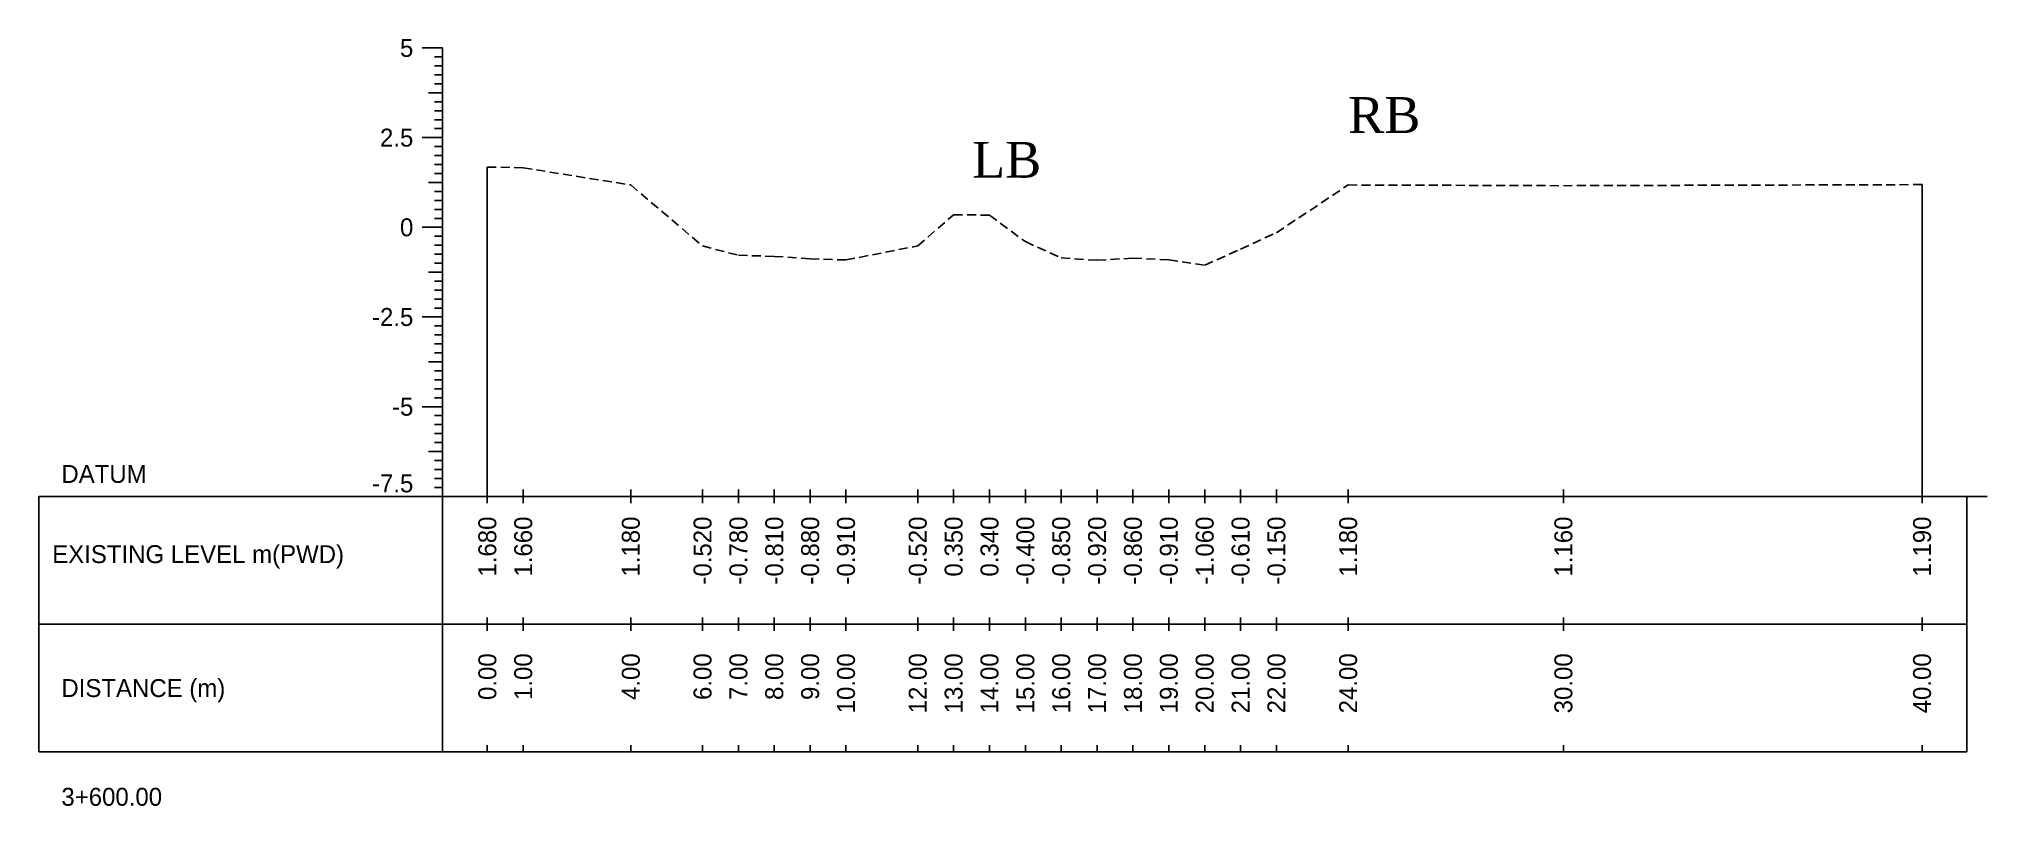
# Model space of a CAD drawing. Header units: inches. Extents: x 6579 to 9220, y -2276 to -1013.
# Drawn here: x 8530.2 to 8584.5, y -1119.5 to -1098.1 of the extents above; entities that cross this region are included whole.
import ezdxf
from ezdxf.enums import TextEntityAlignment as Align

# ---------------------------------------------------------------- set-up
doc = ezdxf.new("R2010")
doc.units = ezdxf.units.IN
doc.header["$MEASUREMENT"] = 0
doc.linetypes.add('HIDDEN', pattern=[0.375, 0.25, -0.125])
doc.layers.add('CS_Drawing', color=7, linetype='Continuous')
doc.layers.add('GL', color=3, linetype='HIDDEN')
doc.styles.add('romans', font='romans.shx')

msp = doc.modelspace()

# ---------------------------------------------------------------- texts
at = {"char_height": 1, "width": 263.40586, "attachment_point": 1, "style": 'romans'}
for s, insert in [('{\\fTimes New Roman|b0|i0|c0|p18;RB}', (8566.7, -1099.764)), ('{\\fTimes New Roman|b0|i0|c0|p18;LB}', (8556.215, -1101.012))]:
    msp.add_mtext(s, dxfattribs=dict(at, insert=insert))
at = {"layer": 'CS_Drawing'}
for s, p in [('5', (8540.637, -1098.394)), ('2.5', (8540.637, -1100.894)), ('0', (8540.637, -1103.394)), ('-2.5', (8540.637, -1105.894)), ('-5', (8540.637, -1108.394))]:
    msp.add_text(s, height=0.5, dxfattribs=at).set_placement(p, align=Align.MIDDLE_RIGHT)
for s, p in [('DATUM', (8530.825, -1110.269)), ('EXISTING LEVEL m(PWD)', (8530.569, -1112.505)), ('DISTANCE (m)', (8530.825, -1116.238)), ('3+600.00', (8530.825, -1119.269))]:
    msp.add_text(s, height=0.5, dxfattribs=at).set_placement(p, align=Align.MIDDLE_LEFT)
msp.add_text('-7.5', height=0.5, dxfattribs=at).set_placement((8540.637, -1110.782), align=Align.RIGHT)
for s, p in [('1.680', (8542.7, -1111.457)), ('1.660', (8543.7, -1111.457)), ('1.180', (8546.7, -1111.457)), ('-0.520', (8548.7, -1111.457)), ('-0.780', (8549.7, -1111.457)), ('-0.810', (8550.7, -1111.457)), ('-0.880', (8551.7, -1111.457)), ('-0.910', (8552.7, -1111.457)), ('-0.520', (8554.7, -1111.457)), ('0.350', (8555.7, -1111.457)), ('0.340', (8556.7, -1111.457)), ('-0.400', (8557.7, -1111.457)), ('-0.850', (8558.7, -1111.457)), ('-0.920', (8559.7, -1111.457)), ('-0.860', (8560.7, -1111.457)), ('-0.910', (8561.7, -1111.457)), ('-1.060', (8562.7, -1111.457)), ('-0.610', (8563.7, -1111.457)), ('-0.150', (8564.7, -1111.457)), ('1.180', (8566.7, -1111.457)), ('1.160', (8572.7, -1111.457)), ('1.190', (8582.7, -1111.457)), ('0.00', (8542.7, -1115.269)), ('1.00', (8543.7, -1115.269)), ('4.00', (8546.7, -1115.269)), ('6.00', (8548.7, -1115.269)), ('7.00', (8549.7, -1115.269)), ('8.00', (8550.7, -1115.269)), ('9.00', (8551.7, -1115.269)), ('10.00', (8552.7, -1115.269)), ('12.00', (8554.7, -1115.269)), ('13.00', (8555.7, -1115.269)), ('14.00', (8556.7, -1115.269)), ('15.00', (8557.7, -1115.269)), ('16.00', (8558.7, -1115.269)), ('17.00', (8559.7, -1115.269)), ('18.00', (8560.7, -1115.269)), ('19.00', (8561.7, -1115.269)), ('20.00', (8562.7, -1115.269)), ('21.00', (8563.7, -1115.269)), ('22.00', (8564.7, -1115.269)), ('24.00', (8566.7, -1115.269)), ('30.00', (8572.7, -1115.269)), ('40.00', (8582.7, -1115.269))]:
    msp.add_text(s, height=0.5, rotation=90, dxfattribs=at).set_placement(p, align=Align.MIDDLE_RIGHT)

# ---------------------------------------------------------------- linework, layer by layer
at = {"layer": 'CS_Drawing'}
for p, q in [((8541.45, -1098.394), (8540.887, -1098.394)), ((8541.45, -1098.394), (8541.056, -1098.394)), ((8541.45, -1098.394), (8541.225, -1098.394)), ((8541.45, -1098.644), (8541.225, -1098.644)), ((8541.45, -1110.894), (8541.45, -1098.394)), ((8541.45, -1098.894), (8541.225, -1098.894)), ((8541.45, -1099.144), (8541.225, -1099.144)), ((8541.45, -1099.644), (8541.056, -1099.644)), ((8541.45, -1099.394), (8541.225, -1099.394)), ((8541.45, -1099.644), (8541.225, -1099.644)), ((8541.45, -1099.894), (8541.225, -1099.894)), ((8541.45, -1100.144), (8541.225, -1100.144)), ((8541.45, -1100.894), (8540.887, -1100.894)), ((8541.45, -1100.894), (8541.056, -1100.894)), ((8541.45, -1100.394), (8541.225, -1100.394)), ((8541.45, -1100.644), (8541.225, -1100.644)), ((8541.45, -1100.894), (8541.225, -1100.894)), ((8541.45, -1101.144), (8541.225, -1101.144)), ((8541.45, -1101.394), (8541.225, -1101.394)), ((8541.45, -1101.644), (8541.225, -1101.644)), ((8541.45, -1101.894), (8541.225, -1101.894)), ((8542.7, -1110.894), (8542.7, -1101.714)), ((8541.45, -1102.144), (8541.056, -1102.144)), ((8541.45, -1102.144), (8541.225, -1102.144)), ((8541.45, -1102.394), (8541.225, -1102.394)), ((8582.7, -1110.894), (8582.7, -1102.204)), ((8541.45, -1102.644), (8541.225, -1102.644)), ((8541.45, -1102.894), (8541.225, -1102.894)), ((8541.45, -1103.394), (8540.887, -1103.394)), ((8541.45, -1103.394), (8541.056, -1103.394)), ((8541.45, -1103.144), (8541.225, -1103.144)), ((8541.45, -1103.394), (8541.225, -1103.394)), ((8541.45, -1103.644), (8541.225, -1103.644)), ((8541.45, -1103.894), (8541.225, -1103.894)), ((8541.45, -1104.144), (8541.225, -1104.144)), ((8541.45, -1104.644), (8541.056, -1104.644)), ((8541.45, -1104.394), (8541.225, -1104.394)), ((8541.45, -1104.644), (8541.225, -1104.644)), ((8541.45, -1104.894), (8541.225, -1104.894)), ((8541.45, -1105.144), (8541.225, -1105.144)), ((8541.45, -1105.394), (8541.225, -1105.394)), ((8541.45, -1105.644), (8541.225, -1105.644)), ((8541.45, -1105.894), (8540.887, -1105.894)), ((8541.45, -1105.894), (8541.056, -1105.894)), ((8541.45, -1105.894), (8541.225, -1105.894)), ((8541.45, -1106.144), (8541.225, -1106.144)), ((8541.45, -1106.394), (8541.225, -1106.394)), ((8541.45, -1106.644), (8541.225, -1106.644)), ((8541.45, -1107.144), (8541.056, -1107.144)), ((8541.45, -1106.894), (8541.225, -1106.894)), ((8541.45, -1107.144), (8541.225, -1107.144)), ((8541.45, -1107.394), (8541.225, -1107.394)), ((8541.45, -1107.644), (8541.225, -1107.644)), ((8541.45, -1107.894), (8541.225, -1107.894)), ((8541.45, -1108.394), (8540.887, -1108.394)), ((8541.45, -1108.394), (8541.056, -1108.394)), ((8541.45, -1108.144), (8541.225, -1108.144)), ((8541.45, -1108.394), (8541.225, -1108.394)), ((8541.45, -1108.644), (8541.225, -1108.644)), ((8541.45, -1108.894), (8541.225, -1108.894)), ((8541.45, -1109.144), (8541.225, -1109.144)), ((8541.45, -1109.394), (8541.225, -1109.394)), ((8541.45, -1109.644), (8541.056, -1109.644)), ((8541.45, -1109.644), (8541.225, -1109.644)), ((8541.45, -1109.894), (8541.225, -1109.894)), ((8541.45, -1110.144), (8541.225, -1110.144)), ((8541.45, -1110.394), (8541.225, -1110.394)), ((8541.45, -1110.644), (8541.225, -1110.644)), ((8530.2, -1110.894), (8541.45, -1110.894)), ((8530.2, -1110.894), (8530.2, -1118.019)), ((8541.45, -1110.894), (8540.887, -1110.894)), ((8541.45, -1110.894), (8541.056, -1110.894)), ((8541.45, -1110.894), (8541.225, -1110.894)), ((8541.45, -1110.894), (8583.95, -1110.894)), ((8541.45, -1110.894), (8541.45, -1118.019)), ((8542.7, -1111.082), (8542.7, -1110.707)), ((8543.7, -1111.082), (8543.7, -1110.707)), ((8546.7, -1111.082), (8546.7, -1110.707)), ((8548.7, -1111.082), (8548.7, -1110.707)), ((8549.7, -1111.082), (8549.7, -1110.707)), ((8550.7, -1111.082), (8550.7, -1110.707)), ((8551.7, -1111.082), (8551.7, -1110.707)), ((8552.7, -1111.082), (8552.7, -1110.707)), ((8554.7, -1111.082), (8554.7, -1110.707)), ((8555.7, -1111.082), (8555.7, -1110.707)), ((8556.7, -1111.082), (8556.7, -1110.707)), ((8557.7, -1111.082), (8557.7, -1110.707)), ((8558.7, -1111.082), (8558.7, -1110.707)), ((8559.7, -1111.082), (8559.7, -1110.707)), ((8560.7, -1111.082), (8560.7, -1110.707)), ((8561.7, -1111.082), (8561.7, -1110.707)), ((8562.7, -1111.082), (8562.7, -1110.707)), ((8563.7, -1111.082), (8563.7, -1110.707)), ((8564.7, -1111.082), (8564.7, -1110.707)), ((8566.7, -1111.082), (8566.7, -1110.707)), ((8572.7, -1111.082), (8572.7, -1110.707)), ((8582.7, -1111.082), (8582.7, -1110.707)), ((8583.95, -1110.894), (8584.512, -1110.894)), ((8583.95, -1110.894), (8584.343, -1110.894)), ((8583.95, -1110.894), (8584.175, -1110.894)), ((8583.95, -1110.894), (8583.95, -1118.019)), ((8530.2, -1114.457), (8541.45, -1114.457)), ((8541.45, -1114.457), (8583.95, -1114.457)), ((8541.45, -1114.457), (8583.95, -1114.457)), ((8542.7, -1114.644), (8542.7, -1114.269)), ((8543.7, -1114.644), (8543.7, -1114.269)), ((8546.7, -1114.644), (8546.7, -1114.269)), ((8548.7, -1114.644), (8548.7, -1114.269)), ((8549.7, -1114.644), (8549.7, -1114.269)), ((8550.7, -1114.644), (8550.7, -1114.269)), ((8551.7, -1114.644), (8551.7, -1114.269)), ((8552.7, -1114.644), (8552.7, -1114.269)), ((8554.7, -1114.644), (8554.7, -1114.269)), ((8555.7, -1114.644), (8555.7, -1114.269)), ((8556.7, -1114.644), (8556.7, -1114.269)), ((8557.7, -1114.644), (8557.7, -1114.269)), ((8558.7, -1114.644), (8558.7, -1114.269)), ((8559.7, -1114.644), (8559.7, -1114.269)), ((8560.7, -1114.644), (8560.7, -1114.269)), ((8561.7, -1114.644), (8561.7, -1114.269)), ((8562.7, -1114.644), (8562.7, -1114.269)), ((8563.7, -1114.644), (8563.7, -1114.269)), ((8564.7, -1114.644), (8564.7, -1114.269)), ((8566.7, -1114.644), (8566.7, -1114.269)), ((8572.7, -1114.644), (8572.7, -1114.269)), ((8582.7, -1114.644), (8582.7, -1114.269)), ((8530.2, -1118.019), (8541.45, -1118.019)), ((8541.45, -1118.019), (8583.95, -1118.019)), ((8542.7, -1118.019), (8542.7, -1117.832)), ((8543.7, -1118.019), (8543.7, -1117.832)), ((8546.7, -1118.019), (8546.7, -1117.832)), ((8548.7, -1118.019), (8548.7, -1117.832)), ((8549.7, -1118.019), (8549.7, -1117.832)), ((8550.7, -1118.019), (8550.7, -1117.832)), ((8551.7, -1118.019), (8551.7, -1117.832)), ((8552.7, -1118.019), (8552.7, -1117.832)), ((8554.7, -1118.019), (8554.7, -1117.832)), ((8555.7, -1118.019), (8555.7, -1117.832)), ((8556.7, -1118.019), (8556.7, -1117.832)), ((8557.7, -1118.019), (8557.7, -1117.832)), ((8558.7, -1118.019), (8558.7, -1117.832)), ((8559.7, -1118.019), (8559.7, -1117.832)), ((8560.7, -1118.019), (8560.7, -1117.832)), ((8561.7, -1118.019), (8561.7, -1117.832)), ((8562.7, -1118.019), (8562.7, -1117.832)), ((8563.7, -1118.019), (8563.7, -1117.832)), ((8564.7, -1118.019), (8564.7, -1117.832)), ((8566.7, -1118.019), (8566.7, -1117.832)), ((8572.7, -1118.019), (8572.7, -1117.832)), ((8582.7, -1118.019), (8582.7, -1117.832))]:
    msp.add_line(p, q, dxfattribs=at)
at = {"layer": 'GL'}
msp.add_lwpolyline([(8542.7, -1101.714), (8543.7, -1101.734), (8546.7, -1102.214), (8548.7, -1103.914), (8549.7, -1104.174), (8550.7, -1104.204), (8551.7, -1104.274), (8552.7, -1104.304), (8554.7, -1103.914), (8555.7, -1103.044), (8556.7, -1103.054), (8557.7, -1103.794), (8558.7, -1104.244), (8559.7, -1104.314), (8560.7, -1104.254), (8561.7, -1104.304), (8562.7, -1104.454), (8563.7, -1104.004), (8564.7, -1103.544), (8566.7, -1102.214), (8572.7, -1102.234), (8582.7, -1102.204)], dxfattribs=at)

msp.set_redraw_order([(e.dxf.handle, doc.entitydb.next_handle()) for e in msp.query("TEXT MTEXT ATTDEF DIMENSION ARC_DIMENSION")])  # texts and dimensions are drawn at this point

doc.saveas('drawing.dxf')
